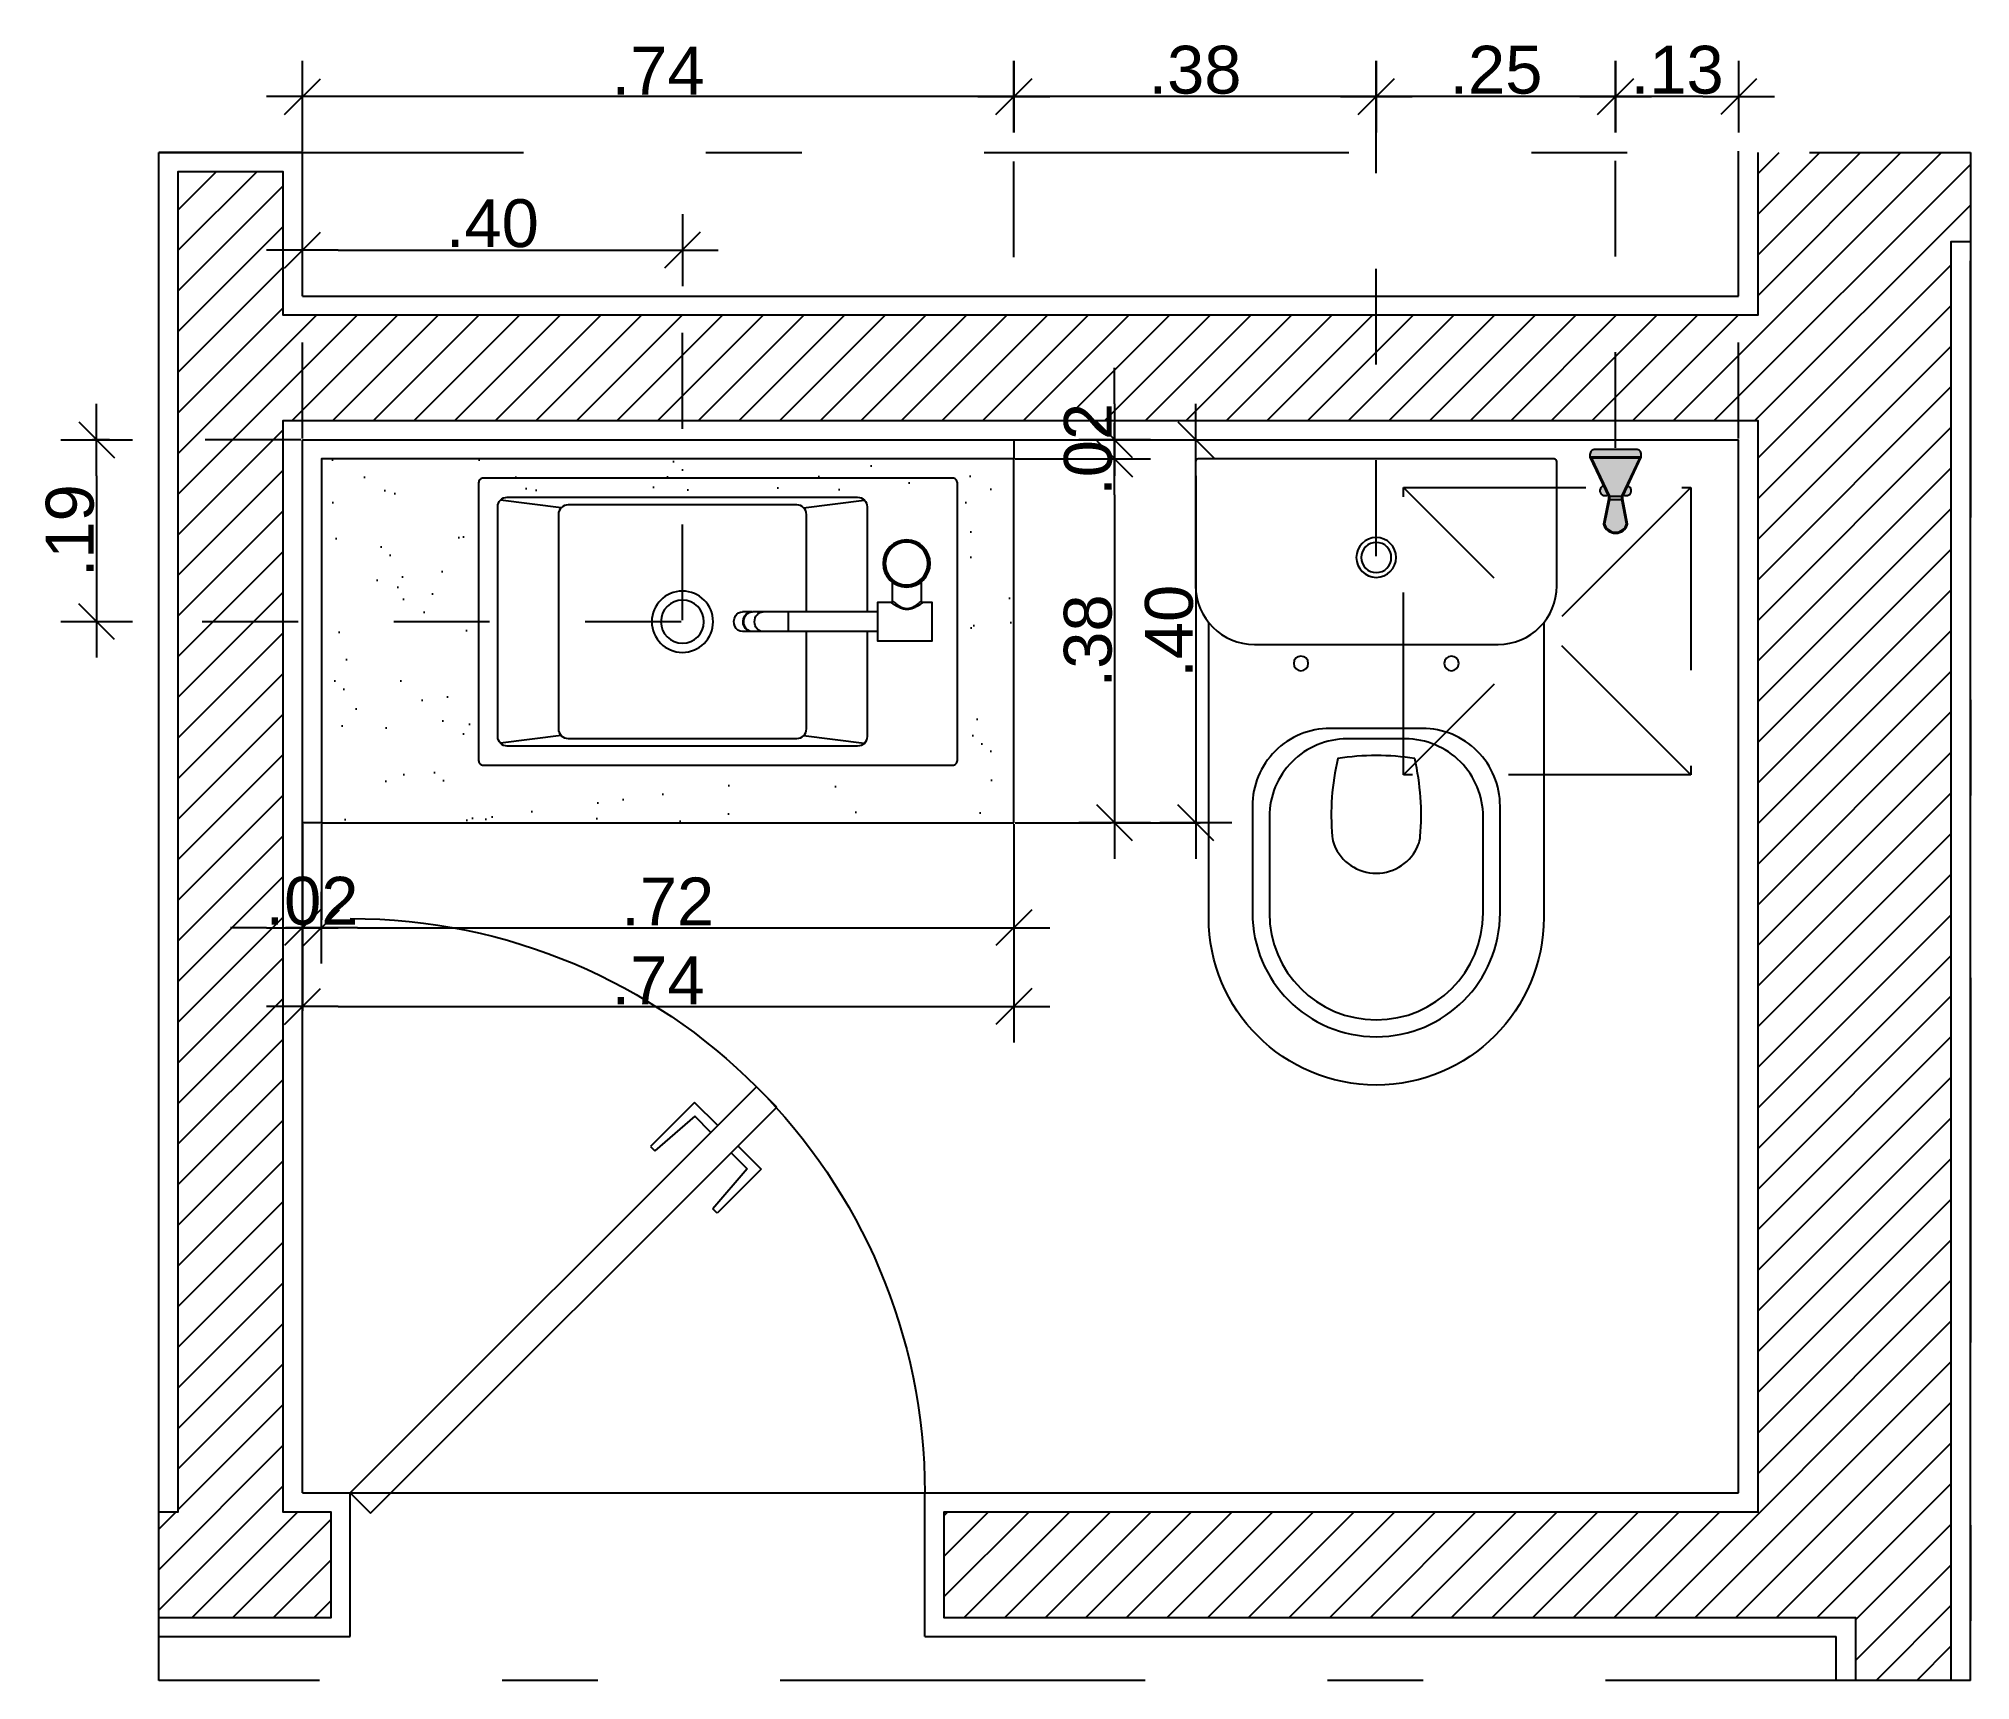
# Model space of a CAD drawing. Header units: millimetres. Extents: x 1999 to 2304, y 1614 to 1800.
# Drawn here: x 2256.94 to 2258.957, y 1631.407 to 1633.121 of the extents above; entities that cross this region are included whole.
import ezdxf

# ---------------------------------------------------------------- set-up
doc = ezdxf.new("R2010")
doc.units = ezdxf.units.MM
doc.header["$LTSCALE"] = 0.03
doc.header["$PDMODE"] = 34
doc.linetypes.add('DASHDOT', pattern=[25.4, 12.7, -6.35, 0, -6.35])
doc.linetypes.add('HIDDEN', pattern=[9.525, 6.35, -3.175])
for name, color, linetype in [('BANCADAS', 5, 'Continuous'), ('COTA Especificações', 250, 'Continuous'), ('Esquadrias', 3, 'Continuous'), ('LOUÇAS E METAIS', 5, 'Continuous'), ('PL1', 1, 'Continuous'), ('PL250', 250, 'Continuous'), ('PL251', 251, 'Continuous'), ('PL5', 5, 'Continuous'), ('PL6', 6, 'Continuous'), ('Projeção', 250, 'HIDDEN')]:
    doc.layers.add(name, color=color, linetype=linetype)
doc.styles.get("Standard").update_dxf_attribs({"font": 'arial.ttf'})
doc.dimstyles.new('TICK01', dxfattribs={"dimscale": 0, "dimtxt": 2, "dimasz": 1.5, "dimexe": 0.18, "dimexo": 0.06, "dimgap": 0.09, "dimtad": 1, "dimzin": 4, "dimdsep": 46, "dimtxsty": 'Standard', "dimblk": 'TICK1', "dimcen": 0.09, "dimclrd": 256, "dimclre": 256, "dimclrt": 4, "dimaunit": 1, "dimadec": 0, "dimazin": 0, "dimtfac": 1, "dimtix": 1, "dimtmove": 2, "dimatfit": 3, "dimldrblk": 'TICK1', "dimfxl": 1, "dimtolj": 1, "dimtzin": 12, "dimarcsym": 0})

msp = doc.modelspace()

# ---------------------------------------------------------------- blocks, each defined once
blk = doc.blocks.new('PORTA60E')
at = {"layer": 'Esquadrias'}
for p, q in [((-0.4455, 0.4031), (-0.4243, 0.4243)), ((-0.4243, 0.4243), (0, 0)), ((-0.3837, 0.3837), (-0.3594, 0.4079)), ((-0.3594, 0.4079), (-0.3134, 0.3619)), ((-0.0212, -0.0212), (-0.4455, 0.4031)), ((-0.3766, 0.3766), (-0.3598, 0.3934)), ((-0.3598, 0.3934), (-0.318, 0.3573)), ((-0.4049, 0.3624), (-0.4292, 0.3382)), ((-0.3978, 0.3554), (-0.4146, 0.3386)), ((-0.3134, 0.3619), (-0.318, 0.3573)), ((-0.4292, 0.3382), (-0.3832, 0.2922)), ((-0.4146, 0.3386), (-0.3785, 0.2968)), ((-0.3832, 0.2922), (-0.3785, 0.2968)), ((0, 0), (-0.0212, -0.0212))]:
    blk.add_line(p, q, dxfattribs=at)
at = {"layer": 'Esquadrias', "color": 250}
blk.add_arc((0, 0), 0.6, 90, 180, dxfattribs=at)
blk = doc.blocks.new('CP130_p')
at = {"layer": 'PL250'}
for points in [[(-0.0482, -0.2814, 0.414214), (-0.1293, -0.3626), (-0.1293, -0.4742, 1), (0.1293, -0.4742), (0.1293, -0.3626, 0.414214), (0.0482, -0.2814)], [(0.0402, -0.313, 0.080388), (-0.0402, -0.313, 0.078063), (-0.046, -0.3943, 0.074711), (-0.0439, -0.4031, 0.675472), (0.0439, -0.4031, 0.074711), (0.046, -0.3943, 0.078063)]]:
    blk.add_lwpolyline(points, format="xyb", close=True, dxfattribs=at)
at = {"layer": 'PL5'}
for points in [[(-0.1859, 0, 0.414232), (-0.1886, -0.0027), (-0.1886, -0.1325, 0.414213), (-0.1273, -0.1937), (0.1273, -0.1937, 0.414213), (0.1886, -0.1325), (0.1886, -0.0027, 0.414195), (0.1859, 0)], [(0, -0.0821, 1), (0, -0.1237, 1)]]:
    blk.add_lwpolyline(points, format="xyb", close=True, dxfattribs=at)
at = {"layer": 'PL6'}
for points in [[(0, -0.0872, 1), (0, -0.1187, 1)], [(-0.0786, -0.206, 1), (-0.0786, -0.2212, 1)], [(0.0786, -0.206, 1), (0.0786, -0.2212, 1)], [(-0.0305, -0.2924, 0.414214), (-0.1116, -0.3736), (-0.1116, -0.4742, 1), (0.1116, -0.4742), (0.1116, -0.3736, 0.414214), (0.0305, -0.2924)]]:
    blk.add_lwpolyline(points, format="xyb", close=True, dxfattribs=at)
blk.add_lwpolyline([(0.175, -0.171), (0.175, -0.4789, -1), (-0.175, -0.4789), (-0.175, -0.171)], format="xyb", dxfattribs=at)
blk = doc.blocks.new('DUCHA')
at = {"layer": 'PL251'}
h = blk.add_hatch(color=9, dxfattribs=at)
h.dxf.hatch_style = 1
h.paths.add_polyline_path([(0.0215, 0.0877), (-0.0215, 0.0877, 0.414214), (-0.0268, 0.0824), (-0.0268, 0.0795), (0.0268, 0.0795), (0.0268, 0.0824, 0.414214)])
h.paths.add_polyline_path([(0.0252, 0.0785), (-0.0252, 0.0785), (-0.0065, 0.0388), (0.0065, 0.0388)])
h.paths.add_polyline_path([(0.0065, 0.0355), (-0.0065, 0.0355), (-0.0115, 0.0098, 0.761197), (0.0115, 0.0098)])
h.paths.add_polyline_path([(0.0065, 0.0388), (-0.0065, 0.0388), (-0.0065, 0.0355), (0.0065, 0.0355)])
h = blk.add_hatch(color=9, dxfattribs=at)
h.dxf.hatch_style = 1
h.paths.add_polyline_path([(0.0126, 0.0495), (0.0083, 0.0404, 1.211606)], flags=16)
h.paths.add_polyline_path([(-0.0126, 0.0495, 1.211606), (-0.0083, 0.0404)], flags=16)
h.paths.add_polyline_path([(0.0268, 0.0795), (-0.0268, 0.0795), (-0.0075, 0.0386), (-0.0075, 0.0356), (-0.0125, 0.0097, 0.775983), (0.0125, 0.0097), (0.0075, 0.0356), (0.0075, 0.0386)])
h.paths.add_polyline_path([(-0.0252, 0.0785), (0.0252, 0.0785), (0.0065, 0.0388), (0.0065, 0.0355), (0.0115, 0.0098, -0.761197), (-0.0115, 0.0098), (-0.0065, 0.0355), (-0.0065, 0.0388)], flags=16)
at = {"color": 0, "ltscale": 0.5}
for p, q in [((-0.0065, 0.0388), (0.0065, 0.0388)), ((-0.0065, 0.0355), (0.0065, 0.0355))]:
    blk.add_line(p, q, dxfattribs=at)
for points in [[(-0.0268, 0.0824), (-0.0268, 0.0795), (0.0268, 0.0795), (0.0268, 0.0824, 0.414214), (0.0215, 0.0877), (-0.0215, 0.0877, 0.414214)], [(0.0075, 0.0356), (0.0075, 0.0386), (0.0268, 0.0795), (-0.0268, 0.0795), (-0.0075, 0.0386), (-0.0075, 0.0356), (-0.0125, 0.0097, 0.775983), (0.0125, 0.0097)], [(0.0065, 0.0355), (0.0065, 0.0388), (0.0252, 0.0785), (-0.0252, 0.0785), (-0.0065, 0.0388), (-0.0065, 0.0355), (-0.0115, 0.0098, 0.761197), (0.0115, 0.0098)]]:
    blk.add_lwpolyline(points, format="xyb", close=True, dxfattribs=at)
for centre, start, end in [((-0.0113, 0.0445), 104.3783, 306.2399), ((0.0113, 0.0445), 233.7601, 75.6217)]:
    blk.add_arc(centre, 0.00514, start, end, dxfattribs=at)
blk = doc.blocks.new('TORB')
at = {"layer": 'PL5', "color": 5}
for p, q in [((267.412, 16.3879), (267.4313, 16.3879)), ((267.4113, 16.3578), (267.4306, 16.3578))]:
    blk.add_line(p, q, dxfattribs=at)
blk.add_lwpolyline([(267.4097, 16.3562), (267.4097, 16.3419), (267.3697, 16.3419), (267.3697, 16.3991), (267.4097, 16.3991), (267.4097, 16.3895), (267.409, 16.3884), (267.4083, 16.3874), (267.4077, 16.3865), (267.407, 16.3854), (267.4065, 16.3847), (267.406, 16.3839), (267.4056, 16.383), (267.4053, 16.3826), (267.4051, 16.3821), (267.4048, 16.3816), (267.4046, 16.3812), (267.4044, 16.3807), (267.4042, 16.3802), (267.4039, 16.3797), (267.4037, 16.3791), (267.4035, 16.3786), (267.4033, 16.3781), (267.4032, 16.3775), (267.403, 16.3769), (267.4029, 16.3764), (267.4028, 16.3758), (267.4027, 16.3752), (267.4026, 16.3746), (267.4025, 16.374), (267.4025, 16.3734), (267.4025, 16.3728), (267.4025, 16.3722), (267.4025, 16.3716), (267.4026, 16.371), (267.4027, 16.3704), (267.4028, 16.3698), (267.4029, 16.3692), (267.4031, 16.3686), (267.4032, 16.3681), (267.4034, 16.3675), (267.4036, 16.367), (267.4038, 16.3665), (267.404, 16.3659), (267.4042, 16.3654), (267.4044, 16.3649), (267.4047, 16.3644), (267.4049, 16.364), (267.4051, 16.3635), (267.4054, 16.3631), (267.4059, 16.3622), (267.4064, 16.3614), (267.4068, 16.3606), (267.4073, 16.3598), (267.4079, 16.3589), (267.4083, 16.3583, 0.006646)], format="xyb", close=True, dxfattribs=at)
at = {"layer": 'PL5', "color": 250}
blk.add_lwpolyline([(267.4113, 16.3578, -0.006968), (267.4098, 16.3597), (267.4096, 16.3599), (267.4089, 16.3608), (267.4084, 16.3614), (267.4079, 16.3621), (267.4074, 16.3628), (267.4069, 16.3636), (267.4066, 16.364), (267.4064, 16.3644), (267.4061, 16.3648), (267.4059, 16.3653), (267.4056, 16.3657), (267.4054, 16.3661), (267.4051, 16.3666), (267.4049, 16.3671), (267.4047, 16.3676), (267.4045, 16.368), (267.4043, 16.3685), (267.4041, 16.369), (267.404, 16.3696), (267.4038, 16.3701), (267.4038, 16.3704), (267.4037, 16.3706), (267.4037, 16.3709), (267.4036, 16.3712), (267.4036, 16.3714), (267.4036, 16.3717), (267.4035, 16.372), (267.4035, 16.3722), (267.4035, 16.3725), (267.4035, 16.3728), (267.4035, 16.3731), (267.4035, 16.3733), (267.4035, 16.3736), (267.4035, 16.3739), (267.4036, 16.3742), (267.4036, 16.3744), (267.4036, 16.3747), (267.4037, 16.375), (267.4037, 16.3752), (267.4038, 16.3755), (267.4039, 16.376), (267.4041, 16.3766), (267.4043, 16.3771), (267.4044, 16.3776), (267.4046, 16.3781), (267.4049, 16.3785), (267.4051, 16.379), (267.4053, 16.3795), (267.4055, 16.3799), (267.4058, 16.3804), (267.406, 16.3808), (267.4063, 16.3812), (267.4066, 16.3816), (267.4068, 16.382), (267.4071, 16.3824), (267.4076, 16.3832), (267.4081, 16.3839), (267.4086, 16.3846), (267.4091, 16.3852), (267.4097, 16.386), (267.4105, 16.3869), (267.4113, 16.3879), (267.412, 16.3879)], format="xyb", dxfattribs=at)
at = {"layer": 'PL5'}
for points in [[(267.4097, 16.3895, 0.414213), (267.4113, 16.3879)], [(267.4113, 16.3578, 0.414213), (267.4097, 16.3562)]]:
    blk.add_lwpolyline(points, format="xyb", dxfattribs=at)
at = {"layer": 'PL5', "color": 5}
for points in [[(267.3794, 16.3419), (267.3794, 16.2488)], [(267.4001, 16.3419), (267.4001, 16.2488)], [(267.3794, 16.2488), (267.3794, 16.2113)], [(267.4001, 16.2488), (267.4001, 16.2113)], [(267.3794, 16.2106), (267.3794, 16.2009)], [(267.4, 16.2106), (267.4, 16.2009)]]:
    blk.add_lwpolyline(points, dxfattribs=at)
at = {"layer": 'PL5', "color": 250}
blk.add_lwpolyline([(267.4001, 16.2488), (267.3794, 16.2488)], dxfattribs=at)
at = {"layer": 'PL5', "color": 5}
blk.add_circle((267.4505, 16.3724), 0.0246, dxfattribs=at)
at = {"layer": 'PL5', "color": 250}
for radius in [0.0233, 0.0223]:
    blk.add_circle((267.4505, 16.3724), radius, dxfattribs=at)
for centre, major_axis, start_param, end_param in [((267.3897, 16.2225), (0.0103, 0), 3.141593, 6.283185), ((267.3897, 16.2113), (0.0103, 0), 3.141593, 6.283185), ((267.3897, 16.2106), (-0.0103, 0), 6.283074, 8.471289), ((267.3897, 16.2106), (-0.00971, 0), 0.961662, 2.178992), ((267.3897, 16.2106), (-0.0103, 0), 2.188103, 3.141482)]:
    blk.add_ellipse(centre, major_axis=major_axis, ratio=0.866025, start_param=start_param, end_param=end_param, dxfattribs=at)
at = {"layer": 'PL5'}
for start_param, end_param in [(6.280062, 6.283074), (3.141482, 3.144722)]:
    blk.add_ellipse((267.3897, 16.2106), major_axis=(-0.0103, 0), ratio=0.866025, start_param=start_param, end_param=end_param, dxfattribs=at)
at = {"layer": 'PL5', "color": 5}
for start_param, end_param in [(6.283074, 8.471289), (2.188103, 3.141482)]:
    blk.add_ellipse((267.3897, 16.2009), major_axis=(-0.0103, 0), ratio=0.866025, start_param=start_param, end_param=end_param, dxfattribs=at)
blk = doc.blocks.new('cuba apoio')
at = {"layer": 'LOUÇAS E METAIS'}
blk.add_lwpolyline([(2058.1553, 1014.7076, 0.414214), (2058.1503, 1014.7026), (2058.1503, 1014.2126, 0.414214), (2058.1553, 1014.2076), (2058.4453, 1014.2076, 0.414214), (2058.4503, 1014.2126), (2058.4503, 1014.7026, 0.414214), (2058.4453, 1014.7076)], format="xyb", close=True, dxfattribs=at)
for points in [[(2058.1732, 1014.2305, -0.198917), (2058.1703, 1014.2376), (2058.1703, 1014.6034, -0.414214), (2058.1803, 1014.6134), (2058.2899, 1014.6134)], [(2058.3106, 1014.6134), (2058.4203, 1014.6134, -0.414214), (2058.4303, 1014.6034), (2058.4303, 1014.2376, -0.198917), (2058.4273, 1014.2305)], [(2058.4273, 1014.2305, -0.198907), (2058.4203, 1014.2276), (2058.1803, 1014.2276, -0.198908), (2058.1732, 1014.2305)]]:
    blk.add_lwpolyline(points, format="xyb", dxfattribs=at)
at = {"layer": 'PL5', "color": 250}
for points in [[(2058.1812, 1014.5471), (2058.1732, 1014.6104)], [(2058.4193, 1014.5471), (2058.4273, 1014.6104)], [(2058.1812, 1014.2939), (2058.1732, 1014.2305)], [(2058.4193, 1014.2939), (2058.4273, 1014.2305)]]:
    blk.add_lwpolyline(points, dxfattribs=at)
blk.add_lwpolyline([(2058.2899, 1014.55), (2058.1883, 1014.55, 0.414214), (2058.1783, 1014.54), (2058.1783, 1014.301, 0.414214), (2058.1883, 1014.291), (2058.4123, 1014.291, 0.414214), (2058.4223, 1014.301), (2058.4223, 1014.4205), (2058.4223, 1014.54, 0.414214), (2058.4123, 1014.55), (2058.3106, 1014.55)], format="xyb", dxfattribs=at)
blk.add_lwpolyline([(2058.3003, 1014.4525, 1), (2058.3003, 1014.3885, 1)], format="xyb", close=True, dxfattribs=at)
at = {"layer": 'PL5', "color": 6}
blk.add_lwpolyline([(2058.3003, 1014.443, 1), (2058.3003, 1014.398, 1)], format="xyb", close=True, dxfattribs=at)
at = {"layer": 'PL5', "color": 8, "xscale": -1}
blk.add_blockref('TORB', (2325.69, 998.2822), dxfattribs=at)
blk = doc.blocks.new('TICK1')
for p, q in [((0, 1), (0, -1)), ((-1, 0), (1, 0)), ((0.5, 0.5), (-0.5, -0.5))]:
    blk.add_line(p, q)
blk = doc.blocks.new('*D594')
at = {"layer": 'COTA Especificações', "linetype": 'HIDDEN', "lineweight": -2, "ltscale": 0.1, "transparency": 16777216}
for p, q in [((2257.2152, 1632.301), (2257.2152, 1632.1884)), ((2257.2352, 1632.301), (2257.2352, 1632.1884))]:
    blk.add_line(p, q, dxfattribs=at)
at = {"layer": 'COTA Especificações', "lineweight": -2, "ltscale": 0.1, "transparency": 16777216}
for p, q in [((2257.1777, 1632.1929), (2257.1402, 1632.1929)), ((2257.2152, 1632.1929), (2257.2352, 1632.1929)), ((2257.2727, 1632.1929), (2257.3102, 1632.1929))]:
    blk.add_line(p, q, dxfattribs=at)
at = {"layer": 'DEFPOINTS', "color": 0, "ltscale": 0.1, "transparency": 16777216}
for p in [(2257.2152, 1632.3025), (2257.2352, 1632.3025), (2257.2352, 1632.1929)]:
    blk.add_point(p, dxfattribs=at)
at = {"layer": 'COTA Especificações', "lineweight": -2, "ltscale": 0.1, "transparency": 16777216, "xscale": 0.03749999999999998, "yscale": 0.03749999999999998, "zscale": 0.03749999999999998}
blk.add_blockref('TICK1', (2257.2152, 1632.1929), dxfattribs=at)
at = {"layer": 'COTA Especificações', "lineweight": -2, "ltscale": 0.1, "transparency": 16777216, "xscale": 0.03749999999999998, "yscale": 0.03749999999999998, "zscale": 0.03749999999999998, "rotation": 180}
blk.add_blockref('TICK1', (2257.2352, 1632.1929), dxfattribs=at)
at = {"layer": 'COTA Especificações', "color": 4, "ltscale": 0.1, "transparency": 16777216, "insert": (2257.2252, 1632.2207), "char_height": 0.05, "attachment_point": 5}
blk.add_mtext('\\A1;.02', dxfattribs=at)
blk = doc.blocks.new('*D595')
at = {"layer": 'COTA Especificações', "linetype": 'HIDDEN', "lineweight": -2, "ltscale": 0.1, "transparency": 16777216}
for p, q in [((2257.2352, 1632.301), (2257.2352, 1632.1884)), ((2257.9582, 1632.301), (2257.9582, 1632.1884))]:
    blk.add_line(p, q, dxfattribs=at)
at = {"layer": 'COTA Especificações', "lineweight": -2, "ltscale": 0.1, "transparency": 16777216}
blk.add_line((2257.2727, 1632.1929), (2257.9207, 1632.1929), dxfattribs=at)
at = {"layer": 'DEFPOINTS', "color": 0, "ltscale": 0.1, "transparency": 16777216}
for p in [(2257.2352, 1632.3025), (2257.9582, 1632.3025), (2257.9582, 1632.1929)]:
    blk.add_point(p, dxfattribs=at)
at = {"layer": 'COTA Especificações', "lineweight": -2, "ltscale": 0.1, "transparency": 16777216, "xscale": 0.03749999999999998, "yscale": 0.03749999999999998, "zscale": 0.03749999999999998, "rotation": 180}
blk.add_blockref('TICK1', (2257.2352, 1632.1929), dxfattribs=at)
at = {"layer": 'COTA Especificações', "lineweight": -2, "ltscale": 0.1, "transparency": 16777216, "xscale": 0.03749999999999998, "yscale": 0.03749999999999998, "zscale": 0.03749999999999998}
blk.add_blockref('TICK1', (2257.9582, 1632.1929), dxfattribs=at)
at = {"layer": 'COTA Especificações', "color": 4, "ltscale": 0.1, "transparency": 16777216, "insert": (2257.5967, 1632.2203), "char_height": 0.05, "attachment_point": 5}
blk.add_mtext('\\A1;.72', dxfattribs=at)
blk = doc.blocks.new('*D596')
at = {"layer": 'COTA Especificações', "lineweight": -2, "ltscale": 0.1, "transparency": 16777216}
for p, q in [((2258.0635, 1632.74), (2258.0635, 1632.7775)), ((2258.0635, 1632.7025), (2258.0635, 1632.6825)), ((2258.0635, 1632.645), (2258.0635, 1632.6075))]:
    blk.add_line(p, q, dxfattribs=at)
at = {"layer": 'COTA Especificações', "linetype": 'HIDDEN', "lineweight": -2, "ltscale": 0.1, "transparency": 16777216}
for p, q in [((2257.9597, 1632.7025), (2258.068, 1632.7025)), ((2257.9597, 1632.6825), (2258.068, 1632.6825))]:
    blk.add_line(p, q, dxfattribs=at)
at = {"layer": 'DEFPOINTS', "color": 0, "ltscale": 0.1, "transparency": 16777216}
for p in [(2257.9582, 1632.7025), (2257.9582, 1632.6825), (2258.0635, 1632.6825)]:
    blk.add_point(p, dxfattribs=at)
at = {"layer": 'COTA Especificações', "lineweight": -2, "ltscale": 0.1, "transparency": 16777216, "xscale": 0.03749999999999998, "yscale": 0.03749999999999998, "zscale": 0.03749999999999998}
for p, rotation in [((2258.0635, 1632.7025), 270), ((2258.0635, 1632.6825), 90)]:
    blk.add_blockref('TICK1', p, dxfattribs=dict(at, rotation=rotation))
at = {"layer": 'COTA Especificações', "color": 4, "ltscale": 0.1, "transparency": 16777216, "insert": (2258.0358, 1632.6925), "char_height": 0.05, "attachment_point": 5, "rotation": 90}
blk.add_mtext('\\A1;.02', dxfattribs=at)
blk = doc.blocks.new('*D597')
at = {"layer": 'COTA Especificações', "linetype": 'HIDDEN', "lineweight": -2, "ltscale": 0.1, "transparency": 16777216}
for p, q in [((2257.9597, 1632.6825), (2258.068, 1632.6825)), ((2257.9597, 1632.3025), (2258.068, 1632.3025))]:
    blk.add_line(p, q, dxfattribs=at)
at = {"layer": 'COTA Especificações', "lineweight": -2, "ltscale": 0.1, "transparency": 16777216}
blk.add_line((2258.0635, 1632.645), (2258.0635, 1632.34), dxfattribs=at)
at = {"layer": 'DEFPOINTS', "color": 0, "ltscale": 0.1, "transparency": 16777216}
for p in [(2257.9582, 1632.6825), (2257.9582, 1632.3025), (2258.0635, 1632.3025)]:
    blk.add_point(p, dxfattribs=at)
at = {"layer": 'COTA Especificações', "lineweight": -2, "ltscale": 0.1, "transparency": 16777216, "xscale": 0.03749999999999998, "yscale": 0.03749999999999998, "zscale": 0.03749999999999998}
for p, rotation in [((2258.0635, 1632.6825), 90), ((2258.0635, 1632.3025), 270)]:
    blk.add_blockref('TICK1', p, dxfattribs=dict(at, rotation=rotation))
at = {"layer": 'COTA Especificações', "color": 4, "ltscale": 0.1, "transparency": 16777216, "insert": (2258.0357, 1632.4925), "char_height": 0.05, "attachment_point": 5, "rotation": 90}
blk.add_mtext('\\A1;.38', dxfattribs=at)
blk = doc.blocks.new('*D598')
at = {"layer": 'COTA Especificações', "linetype": 'HIDDEN', "lineweight": -2, "ltscale": 0.1, "transparency": 16777216}
for p, q in [((2258.065, 1632.7025), (2258.1528, 1632.7025)), ((2258.065, 1632.3025), (2258.1528, 1632.3025))]:
    blk.add_line(p, q, dxfattribs=at)
at = {"layer": 'COTA Especificações', "lineweight": -2, "ltscale": 0.1, "transparency": 16777216}
blk.add_line((2258.1483, 1632.665), (2258.1483, 1632.34), dxfattribs=at)
at = {"layer": 'DEFPOINTS', "color": 0, "ltscale": 0.1, "transparency": 16777216}
for p in [(2258.0635, 1632.7025), (2258.0635, 1632.3025), (2258.1483, 1632.3025)]:
    blk.add_point(p, dxfattribs=at)
at = {"layer": 'COTA Especificações', "lineweight": -2, "ltscale": 0.1, "transparency": 16777216, "xscale": 0.03749999999999998, "yscale": 0.03749999999999998, "zscale": 0.03749999999999998}
for p, rotation in [((2258.1483, 1632.7025), 90), ((2258.1483, 1632.3025), 270)]:
    blk.add_blockref('TICK1', p, dxfattribs=dict(at, rotation=rotation))
at = {"layer": 'COTA Especificações', "color": 4, "ltscale": 0.1, "transparency": 16777216, "insert": (2258.1205, 1632.5025), "char_height": 0.05, "attachment_point": 5, "rotation": 90}
blk.add_mtext('\\A1;.40', dxfattribs=at)
blk = doc.blocks.new('*D681')
at = {"layer": 'COTA Especificações', "linetype": 'HIDDEN', "lineweight": -2, "ltscale": 0.1, "transparency": 16777216}
for p, q in [((2258.5867, 1632.694), (2258.5867, 1633.0654)), ((2258.7152, 1632.704), (2258.7152, 1633.0654))]:
    blk.add_line(p, q, dxfattribs=at)
at = {"layer": 'COTA Especificações', "lineweight": -2, "ltscale": 0.1, "transparency": 16777216}
blk.add_line((2258.6777, 1633.0609), (2258.6242, 1633.0609), dxfattribs=at)
at = {"layer": 'DEFPOINTS', "color": 0, "ltscale": 0.1, "transparency": 16777216}
for p in [(2258.5867, 1633.0609), (2258.7152, 1632.7025), (2258.5867, 1632.6925)]:
    blk.add_point(p, dxfattribs=at)
at = {"layer": 'COTA Especificações', "lineweight": -2, "ltscale": 0.1, "transparency": 16777216, "xscale": 0.03749999999999998, "yscale": 0.03749999999999998, "zscale": 0.03749999999999998, "rotation": 180}
blk.add_blockref('TICK1', (2258.5867, 1633.0609), dxfattribs=at)
at = {"layer": 'COTA Especificações', "lineweight": -2, "ltscale": 0.1, "transparency": 16777216, "xscale": 0.03749999999999998, "yscale": 0.03749999999999998, "zscale": 0.03749999999999998}
blk.add_blockref('TICK1', (2258.7152, 1633.0609), dxfattribs=at)
at = {"layer": 'COTA Especificações', "color": 4, "ltscale": 0.1, "transparency": 16777216, "insert": (2258.651, 1633.0887), "char_height": 0.05, "attachment_point": 5}
blk.add_mtext('\\A1;.13', dxfattribs=at)
blk = doc.blocks.new('*D682')
at = {"layer": 'COTA Especificações', "linetype": 'HIDDEN', "lineweight": -2, "ltscale": 0.1, "transparency": 16777216}
for p, q in [((2258.3367, 1632.5811), (2258.3367, 1633.0654)), ((2258.5867, 1632.694), (2258.5867, 1633.0654))]:
    blk.add_line(p, q, dxfattribs=at)
at = {"layer": 'COTA Especificações', "lineweight": -2, "ltscale": 0.1, "transparency": 16777216}
blk.add_line((2258.5492, 1633.0609), (2258.3742, 1633.0609), dxfattribs=at)
at = {"layer": 'DEFPOINTS', "color": 0, "ltscale": 0.1, "transparency": 16777216}
for p in [(2258.3367, 1633.0609), (2258.5867, 1632.6925), (2258.3367, 1632.5796)]:
    blk.add_point(p, dxfattribs=at)
at = {"layer": 'COTA Especificações', "lineweight": -2, "ltscale": 0.1, "transparency": 16777216, "xscale": 0.03749999999999998, "yscale": 0.03749999999999998, "zscale": 0.03749999999999998, "rotation": 180}
blk.add_blockref('TICK1', (2258.3367, 1633.0609), dxfattribs=at)
at = {"layer": 'COTA Especificações', "lineweight": -2, "ltscale": 0.1, "transparency": 16777216, "xscale": 0.03749999999999998, "yscale": 0.03749999999999998, "zscale": 0.03749999999999998}
blk.add_blockref('TICK1', (2258.5867, 1633.0609), dxfattribs=at)
at = {"layer": 'COTA Especificações', "color": 4, "ltscale": 0.1, "transparency": 16777216, "insert": (2258.4617, 1633.0887), "char_height": 0.05, "attachment_point": 5}
blk.add_mtext('\\A1;.25', dxfattribs=at)
blk = doc.blocks.new('*D683')
at = {"layer": 'COTA Especificações', "linetype": 'HIDDEN', "lineweight": -2, "ltscale": 0.1, "transparency": 16777216}
for p, q in [((2257.9582, 1632.8933), (2257.9582, 1633.0654)), ((2258.3367, 1632.5811), (2258.3367, 1633.0654))]:
    blk.add_line(p, q, dxfattribs=at)
at = {"layer": 'COTA Especificações', "lineweight": -2, "ltscale": 0.1, "transparency": 16777216}
blk.add_line((2258.2992, 1633.0609), (2257.9957, 1633.0609), dxfattribs=at)
at = {"layer": 'DEFPOINTS', "color": 0, "ltscale": 0.1, "transparency": 16777216}
for p in [(2257.9582, 1633.0609), (2257.9582, 1632.8918), (2258.3367, 1632.5796)]:
    blk.add_point(p, dxfattribs=at)
at = {"layer": 'COTA Especificações', "lineweight": -2, "ltscale": 0.1, "transparency": 16777216, "xscale": 0.03749999999999998, "yscale": 0.03749999999999998, "zscale": 0.03749999999999998, "rotation": 180}
blk.add_blockref('TICK1', (2257.9582, 1633.0609), dxfattribs=at)
at = {"layer": 'COTA Especificações', "lineweight": -2, "ltscale": 0.1, "transparency": 16777216, "xscale": 0.03749999999999998, "yscale": 0.03749999999999998, "zscale": 0.03749999999999998}
blk.add_blockref('TICK1', (2258.3367, 1633.0609), dxfattribs=at)
at = {"layer": 'COTA Especificações', "color": 4, "ltscale": 0.1, "transparency": 16777216, "insert": (2258.1474, 1633.0887), "char_height": 0.05, "attachment_point": 5}
blk.add_mtext('\\A1;.38', dxfattribs=at)
blk = doc.blocks.new('*D684')
at = {"layer": 'COTA Especificações', "linetype": 'HIDDEN', "lineweight": -2, "ltscale": 0.1, "transparency": 16777216}
for p, q in [((2257.2152, 1633.004), (2257.2152, 1633.0654)), ((2257.9582, 1632.8933), (2257.9582, 1633.0654))]:
    blk.add_line(p, q, dxfattribs=at)
at = {"layer": 'COTA Especificações', "lineweight": -2, "ltscale": 0.1, "transparency": 16777216}
blk.add_line((2257.9207, 1633.0609), (2257.2527, 1633.0609), dxfattribs=at)
at = {"layer": 'DEFPOINTS', "color": 0, "ltscale": 0.1, "transparency": 16777216}
for p in [(2257.2152, 1633.0609), (2257.2152, 1633.0025), (2257.9582, 1632.8918)]:
    blk.add_point(p, dxfattribs=at)
at = {"layer": 'COTA Especificações', "lineweight": -2, "ltscale": 0.1, "transparency": 16777216, "xscale": 0.03749999999999998, "yscale": 0.03749999999999998, "zscale": 0.03749999999999998, "rotation": 180}
blk.add_blockref('TICK1', (2257.2152, 1633.0609), dxfattribs=at)
at = {"layer": 'COTA Especificações', "lineweight": -2, "ltscale": 0.1, "transparency": 16777216, "xscale": 0.03749999999999998, "yscale": 0.03749999999999998, "zscale": 0.03749999999999998}
blk.add_blockref('TICK1', (2257.9582, 1633.0609), dxfattribs=at)
at = {"layer": 'COTA Especificações', "color": 4, "ltscale": 0.1, "transparency": 16777216, "insert": (2257.5867, 1633.0881), "char_height": 0.05, "attachment_point": 5}
blk.add_mtext('\\A1;.74', dxfattribs=at)
blk = doc.blocks.new('*D726')
at = {"layer": 'COTA Especificações', "linetype": 'HIDDEN', "lineweight": -2, "ltscale": 0.1, "transparency": 16777216}
for p, q in [((2257.2152, 1632.704), (2257.2152, 1632.9051)), ((2257.612, 1632.5141), (2257.612, 1632.9051))]:
    blk.add_line(p, q, dxfattribs=at)
at = {"layer": 'COTA Especificações', "lineweight": -2, "ltscale": 0.1, "transparency": 16777216}
blk.add_line((2257.2527, 1632.9006), (2257.5745, 1632.9006), dxfattribs=at)
at = {"layer": 'DEFPOINTS', "color": 0, "ltscale": 0.1, "transparency": 16777216}
for p in [(2257.612, 1632.9006), (2257.2152, 1632.7025), (2257.612, 1632.5126)]:
    blk.add_point(p, dxfattribs=at)
at = {"layer": 'COTA Especificações', "lineweight": -2, "ltscale": 0.1, "transparency": 16777216, "xscale": 0.03749999999999998, "yscale": 0.03749999999999998, "zscale": 0.03749999999999998, "rotation": 180}
blk.add_blockref('TICK1', (2257.2152, 1632.9006), dxfattribs=at)
at = {"layer": 'COTA Especificações', "lineweight": -2, "ltscale": 0.1, "transparency": 16777216, "xscale": 0.03749999999999998, "yscale": 0.03749999999999998, "zscale": 0.03749999999999998}
blk.add_blockref('TICK1', (2257.612, 1632.9006), dxfattribs=at)
at = {"layer": 'COTA Especificações', "color": 4, "ltscale": 0.1, "transparency": 16777216, "insert": (2257.4136, 1632.9284), "char_height": 0.05, "attachment_point": 5}
blk.add_mtext('\\A1;.40', dxfattribs=at)
blk = doc.blocks.new('*D727')
at = {"layer": 'COTA Especificações', "linetype": 'HIDDEN', "lineweight": -2, "ltscale": 0.1, "transparency": 16777216}
for p, q in [((2257.2137, 1632.7025), (2256.9958, 1632.7025)), ((2257.6106, 1632.5125), (2256.9958, 1632.5125))]:
    blk.add_line(p, q, dxfattribs=at)
at = {"layer": 'COTA Especificações', "lineweight": -2, "ltscale": 0.1, "transparency": 16777216}
blk.add_line((2257.0003, 1632.665), (2257.0003, 1632.55), dxfattribs=at)
at = {"layer": 'DEFPOINTS', "color": 0, "ltscale": 0.1, "transparency": 16777216}
for p in [(2257.2152, 1632.7025), (2257.0003, 1632.5125), (2257.6121, 1632.5125)]:
    blk.add_point(p, dxfattribs=at)
at = {"layer": 'COTA Especificações', "lineweight": -2, "ltscale": 0.1, "transparency": 16777216, "xscale": 0.03749999999999998, "yscale": 0.03749999999999998, "zscale": 0.03749999999999998}
for p, rotation in [((2257.0003, 1632.7025), 90), ((2257.0003, 1632.5125), 270)]:
    blk.add_blockref('TICK1', p, dxfattribs=dict(at, rotation=rotation))
at = {"layer": 'COTA Especificações', "color": 4, "ltscale": 0.1, "transparency": 16777216, "insert": (2256.9725, 1632.6075), "char_height": 0.05, "attachment_point": 5, "rotation": 90}
blk.add_mtext('\\A1;.19', dxfattribs=at)
blk = doc.blocks.new('*D749')
at = {"layer": 'COTA Especificações', "linetype": 'HIDDEN', "lineweight": -2, "ltscale": 0.1, "transparency": 16777216}
for p, q in [((2257.2152, 1632.1914), (2257.2152, 1632.1061)), ((2257.9582, 1632.1914), (2257.9582, 1632.1061))]:
    blk.add_line(p, q, dxfattribs=at)
at = {"layer": 'COTA Especificações', "lineweight": -2, "ltscale": 0.1, "transparency": 16777216}
blk.add_line((2257.2527, 1632.1106), (2257.9207, 1632.1106), dxfattribs=at)
at = {"layer": 'DEFPOINTS', "color": 0, "ltscale": 0.1, "transparency": 16777216}
for p in [(2257.2152, 1632.1929), (2257.9582, 1632.1929), (2257.9582, 1632.1106)]:
    blk.add_point(p, dxfattribs=at)
at = {"layer": 'COTA Especificações', "lineweight": -2, "ltscale": 0.1, "transparency": 16777216, "xscale": 0.03749999999999998, "yscale": 0.03749999999999998, "zscale": 0.03749999999999998, "rotation": 180}
blk.add_blockref('TICK1', (2257.2152, 1632.1106), dxfattribs=at)
at = {"layer": 'COTA Especificações', "lineweight": -2, "ltscale": 0.1, "transparency": 16777216, "xscale": 0.03749999999999998, "yscale": 0.03749999999999998, "zscale": 0.03749999999999998}
blk.add_blockref('TICK1', (2257.9582, 1632.1106), dxfattribs=at)
at = {"layer": 'COTA Especificações', "color": 4, "ltscale": 0.1, "transparency": 16777216, "insert": (2257.5867, 1632.1379), "char_height": 0.05, "attachment_point": 5}
blk.add_mtext('\\A1;.74', dxfattribs=at)

# ---------------------------------------------------------------- dimensions: what is measured, and where the dimension line sits
at = {"layer": 'COTA Especificações', "ltscale": 0.1}
for base, p1, p2, picture, middle in [((2257.2152, 1633.0609), (2257.9582, 1632.8918), (2257.2152, 1633.0025), '*D684', (2257.5867, 1633.0881)), ((2257.9582, 1633.0609), (2258.3367, 1632.5796), (2257.9582, 1632.8918), '*D683', (2258.1474, 1633.0887)), ((2258.3367, 1633.0609), (2258.5867, 1632.6925), (2258.3367, 1632.5796), '*D682', (2258.4617, 1633.0887)), ((2258.5867, 1633.0609), (2258.7152, 1632.7025), (2258.5867, 1632.6925), '*D681', (2258.651, 1633.0887)), ((2257.612, 1632.9006), (2257.2152, 1632.7025), (2257.612, 1632.5126), '*D726', (2257.4136, 1632.9284)), ((2257.2352, 1632.1929), (2257.2152, 1632.3025), (2257.2352, 1632.3025), '*D594', (2257.2252, 1632.2207)), ((2257.9582, 1632.1929), (2257.2352, 1632.3025), (2257.9582, 1632.3025), '*D595', (2257.5967, 1632.2203)), ((2257.9582, 1632.1106), (2257.2152, 1632.1929), (2257.9582, 1632.1929), '*D749', (2257.5867, 1632.1379))]:
    dim = msp.add_linear_dim(base=base, p1=p1, p2=p2, dimstyle='TICK01', override={"dimscale": 0.025}, dxfattribs=at)
    dim.commit()
    dim.dimension.update_dxf_attribs({"geometry": picture, "text_midpoint": middle})
for base, p1, p2, picture, middle in [((2258.0635, 1632.6825), (2257.9582, 1632.7025), (2257.9582, 1632.6825), '*D596', (2258.0358, 1632.6925)), ((2257.0003, 1632.5125), (2257.2152, 1632.7025), (2257.6121, 1632.5125), '*D727', (2256.9725, 1632.6075)), ((2258.1483, 1632.3025), (2258.0635, 1632.7025), (2258.0635, 1632.3025), '*D598', (2258.1205, 1632.5025)), ((2258.0635, 1632.3025), (2257.9582, 1632.6825), (2257.9582, 1632.3025), '*D597', (2258.0357, 1632.4925))]:
    dim = msp.add_linear_dim(base=base, p1=p1, p2=p2, angle=90, dimstyle='TICK01', override={"dimscale": 0.025}, dxfattribs=at)
    dim.commit()
    dim.dimension.update_dxf_attribs({"geometry": picture, "text_midpoint": middle})

# ---------------------------------------------------------------- hatches: boundary and pattern name
at = {"layer": 'BANCADAS'}
h = msp.add_hatch(dxfattribs=at)
h.set_pattern_fill('AR-SAND', color=251, scale=0.002)
h.set_pattern_definition([(37.5, (-1112.76359, -110.362455), (-0.0032000626, 0.0978826475), [0, -0.077216, 0, -0.08636, 0, -0.08255]), (7.5, (-1112.76359, -110.36246), (0.0899046566, 0.14336502), [0, -0.041656, 0, -0.069596, 0, -0.02667]), (327.5, (-1112.82607, -110.362455), (0.158198474, 0.000287437), [0, -0.0254, 0, -0.09144, 0, -0.11938]), (317.5, (-1112.82607, -110.36246), (0.1527112905, 0.0445858647), [0, -0.0127, 0, -0.059944, 0, -0.06858])])
h.paths.add_polyline_path([(2257.2352, 1632.6825), (2257.9582, 1632.6825), (2257.9582, 1632.3025), (2257.2352, 1632.3025)])
edge = h.paths.add_edge_path(flags=16)
edge.add_arc((2257.8942, 1632.6375), 0.005, 360, 450)
edge.add_line((2257.8942, 1632.6425), (2257.4042, 1632.6425))
edge.add_arc((2257.4042, 1632.6375), 0.005, 90, 180)
edge.add_line((2257.3992, 1632.6375), (2257.3992, 1632.3475))
edge.add_arc((2257.4042, 1632.3475), 0.005, 180, 270)
edge.add_line((2257.4042, 1632.3425), (2257.8942, 1632.3425))
edge.add_arc((2257.8942, 1632.3475), 0.005, 270, 360)
edge.add_line((2257.8992, 1632.3475), (2257.8992, 1632.6375))
edge = h.paths.add_edge_path(flags=0)
edge.add_arc((2257.4522, 1632.5532), 0.0223, 90, 450, ccw=False)
edge = h.paths.add_edge_path(flags=0)
edge.add_line((2257.4382, 1632.5104), (2257.441, 1632.5087))
edge.add_line((2257.441, 1632.5087), (2257.4435, 1632.5073))
edge.add_line((2257.4435, 1632.5073), (2257.4461, 1632.5063))
edge.add_line((2257.4461, 1632.5063), (2257.4489, 1632.5055))
edge.add_line((2257.4489, 1632.5055), (2257.4518, 1632.5052))
edge.add_line((2257.4518, 1632.5052), (2257.4548, 1632.5055))
edge.add_line((2257.4548, 1632.5055), (2257.4575, 1632.5063))
edge.add_line((2257.4575, 1632.5063), (2257.4604, 1632.5075))
edge.add_line((2257.4604, 1632.5075), (2257.4632, 1632.5091))
edge.add_line((2257.4632, 1632.5091), (2257.4648, 1632.5101))
edge.add_line((2257.4648, 1632.5101), (2257.4658, 1632.5108))
edge.add_arc((2257.4141, 1632.5886), 0.0934, 303.6563, 305.551)
edge.add_line((2257.4684, 1632.5125), (2257.4827, 1632.5125))
edge.add_line((2257.4827, 1632.5125), (2257.4827, 1632.4725))
edge.add_line((2257.4827, 1632.4725), (2257.4255, 1632.4725))
edge.add_line((2257.4255, 1632.4725), (2257.4255, 1632.5125))
edge.add_line((2257.4255, 1632.5125), (2257.435, 1632.5125))
edge.add_line((2257.435, 1632.5125), (2257.4382, 1632.5104))
edge = h.paths.add_edge_path(flags=0)
edge.add_arc((2257.8692, 1632.6125), 0.01, 360, 404.999)
edge.add_arc((2257.8692, 1632.6125), 0.01, 404.999, 450)
edge.add_line((2257.8692, 1632.6225), (2257.5034, 1632.6225))
edge.add_arc((2257.5034, 1632.6125), 0.01, 90, 180)
edge.add_line((2257.4934, 1632.6125), (2257.4934, 1632.5029))
edge.add_line((2257.4934, 1632.5029), (2257.5758, 1632.5029))
edge.add_line((2257.5758, 1632.5029), (2257.5758, 1632.4822))
edge.add_line((2257.5758, 1632.4822), (2257.4934, 1632.4822))
edge.add_line((2257.4934, 1632.4822), (2257.4934, 1632.3725))
edge.add_arc((2257.5034, 1632.3725), 0.01, 180, 270)
edge.add_line((2257.5034, 1632.3625), (2257.8692, 1632.3625))
edge.add_arc((2257.8692, 1632.3725), 0.01, 270, 315.001)
edge.add_arc((2257.8692, 1632.3725), 0.01, 315.001, 360)
edge.add_line((2257.8792, 1632.3725), (2257.8792, 1632.6125))
edge = h.paths.add_edge_path(flags=0)
edge.add_arc((2257.6863, 1632.4925), 0.032, 90, 450, ccw=False)
edge = h.paths.add_edge_path(flags=0)
edge.add_arc((2257.6863, 1632.4925), 0.0225, 90, 450, ccw=False)
edge = h.paths.add_edge_path(flags=0)
edge.add_ellipse((2257.6237, 1632.4925), major_axis=(0, 0.0103), ratio=0.866025, start_angle=179.9936, end_angle=305.3691)
edge.add_ellipse((2257.6237, 1632.4925), major_axis=(0, 0.0103), ratio=0.866025, start_angle=305.3691, end_angle=359.9936)
edge.add_line((2257.6237, 1632.5028), (2257.614, 1632.5028))
edge.add_line((2257.614, 1632.5028), (2257.6135, 1632.5028))
edge.add_ellipse((2257.6133, 1632.4925), major_axis=(0, 0.0103), ratio=0.866025, start_angle=302.4512, end_angle=360)
edge.add_line((2257.6133, 1632.5029), (2257.6021, 1632.5029))
edge.add_ellipse((2257.6021, 1632.4925), major_axis=(0, 0.0103), ratio=0.866025, start_angle=180, end_angle=360, ccw=False)
edge.add_line((2257.6021, 1632.4822), (2257.6139, 1632.4822))
edge.add_ellipse((2257.614, 1632.4925), major_axis=(0, 0.0103), ratio=0.866025, start_angle=180, end_angle=305.3691, ccw=False)
edge.add_line((2257.614, 1632.4822), (2257.6237, 1632.4822))
edge = h.paths.add_edge_path(flags=0)
edge.add_arc((2257.4522, 1632.5532), 0.0246, 360, 540)
edge.add_arc((2257.4522, 1632.5532), 0.0246, 180, 230.8644)
edge.add_line((2257.4367, 1632.5341), (2257.4367, 1632.5148))
edge.add_line((2257.4367, 1632.5148), (2257.4367, 1632.5141))
edge.add_line((2257.4367, 1632.5141), (2257.4397, 1632.5116))
edge.add_line((2257.4397, 1632.5116), (2257.4424, 1632.5097))
edge.add_line((2257.4424, 1632.5097), (2257.445, 1632.5081))
edge.add_line((2257.445, 1632.5081), (2257.4478, 1632.5069))
edge.add_line((2257.4478, 1632.5069), (2257.4507, 1632.5062))
edge.add_line((2257.4507, 1632.5062), (2257.4537, 1632.5064))
edge.add_line((2257.4537, 1632.5064), (2257.4567, 1632.5073))
edge.add_line((2257.4567, 1632.5073), (2257.4595, 1632.5087))
edge.add_line((2257.4595, 1632.5087), (2257.4621, 1632.5104))
edge.add_line((2257.4621, 1632.5104), (2257.4641, 1632.5119))
edge.add_arc((2257.4109, 1632.5795), 0.086, 308.1451, 310.4947)
edge.add_line((2257.4668, 1632.5141), (2257.4668, 1632.5334))
edge.add_arc((2257.4522, 1632.5532), 0.0246, 306.2791, 360)
at = {"layer": 'PL1'}
h = msp.add_hatch(dxfattribs=at)
h.set_pattern_fill('_USER', color=251, scale=0.03, angle=45, pattern_type=0)
h.set_pattern_definition([(45, (215.507107, -6.390873), (-0.02121320344, 0.02121320344), [])])
h.paths.add_polyline_path([(2258.9572, 1632.9095), (2258.9572, 1633.0025), (2258.7352, 1633.0025), (2258.7352, 1632.8325), (2257.1952, 1632.8325), (2257.1952, 1632.9825), (2257.0852, 1632.9825), (2257.0852, 1631.5825), (2257.0652, 1631.5825), (2257.0652, 1631.4725), (2257.2452, 1631.4725), (2257.2452, 1631.5825), (2257.1952, 1631.5825), (2257.1952, 1632.7225), (2258.7352, 1632.7225), (2258.7352, 1631.5825), (2257.8852, 1631.5825), (2257.8852, 1631.4725), (2258.8372, 1631.4725), (2258.8372, 1631.4068), (2258.9372, 1631.4068), (2258.9372, 1632.9095)])

# ---------------------------------------------------------------- linework, layer by layer
at = {"color": 5, "linetype": 'DASHDOT'}
msp.add_lwpolyline([(2257.0652, 1633.0025), (2258.9572, 1633.0025), (2258.9572, 1631.4068), (2257.0652, 1631.4068)], close=True, dxfattribs=at)
at = {"layer": 'BANCADAS', "color": 6, "linetype": 'Continuous'}
for p, q in [((2257.9582, 1632.3025), (2257.9582, 1632.6825)), ((2257.2352, 1632.3025), (2257.9582, 1632.3025))]:
    msp.add_line(p, q, dxfattribs=at)
at = {"layer": 'BANCADAS'}
msp.add_lwpolyline([(2257.9582, 1632.7025), (2257.9582, 1632.6825), (2257.2352, 1632.6825), (2257.2352, 1632.3025), (2257.2152, 1632.3025)], dxfattribs=at)
at = {"layer": 'PL1'}
for p, q in [((2257.0652, 1631.6025), (2257.0652, 1633.0025)), ((2257.2152, 1633.0025), (2257.0652, 1633.0025)), ((2257.2152, 1632.8525), (2257.2152, 1633.0025)), ((2258.7152, 1632.8525), (2258.7152, 1633.0025)), ((2258.9572, 1631.4068), (2258.9572, 1632.8895)), ((2257.2152, 1632.8525), (2258.7152, 1632.8525)), ((2257.2152, 1631.6025), (2257.2152, 1632.7025)), ((2257.2152, 1632.7025), (2258.7152, 1632.7025)), ((2258.7152, 1631.6025), (2258.7152, 1632.7025)), ((2257.2152, 1631.6025), (2257.2652, 1631.6025)), ((2257.2652, 1631.4525), (2257.2652, 1631.6025)), ((2257.8652, 1631.4525), (2257.8652, 1631.6025)), ((2257.8652, 1631.6025), (2258.7152, 1631.6025)), ((2257.0652, 1631.4525), (2257.2652, 1631.4525)), ((2257.8652, 1631.4525), (2258.8172, 1631.4525)), ((2258.8172, 1631.4068), (2258.8172, 1631.4525))]:
    msp.add_line(p, q, dxfattribs=at)
at = {"layer": 'PL1', "color": 6}
for points in [[(2258.7352, 1633.0025), (2258.7352, 1632.8325), (2257.1952, 1632.8325), (2257.1952, 1632.9825), (2257.0852, 1632.9825), (2257.0852, 1631.5825), (2257.0652, 1631.5825)], [(2258.9372, 1631.4068), (2258.9372, 1632.9095), (2258.9572, 1632.9095)], [(2257.0652, 1631.4725), (2257.2452, 1631.4725), (2257.2452, 1631.5825), (2257.1952, 1631.5825), (2257.1952, 1632.7225), (2258.7352, 1632.7225), (2258.7352, 1631.5825), (2257.8852, 1631.5825), (2257.8852, 1631.4725), (2258.8372, 1631.4725), (2258.8372, 1631.4068)]]:
    msp.add_lwpolyline(points, dxfattribs=at)
at = {"layer": 'PL250'}
msp.add_line((2257.2652, 1631.6025), (2257.8652, 1631.6025), dxfattribs=at)
at = {"layer": 'Projeção', "linetype": 'HIDDEN'}
for p, q in [((2258.6652, 1632.3525), (2258.3652, 1632.6525)), ((2258.6652, 1632.6525), (2258.3652, 1632.3525))]:
    msp.add_line(p, q, dxfattribs=at)
msp.add_lwpolyline([(2258.3652, 1632.3525), (2258.3652, 1632.6525), (2258.6652, 1632.6525), (2258.6652, 1632.3525)], close=True, dxfattribs=at)

# ---------------------------------------------------------------- block references
at = {"layer": 'LOUÇAS E METAIS'}
msp.add_blockref('CP130_p', (2258.3367, 1632.6825), dxfattribs=at)
at = {"layer": 'LOUÇAS E METAIS', "color": 4, "ltscale": 0.5}
msp.add_blockref('DUCHA', (2258.5867, 1632.6048), dxfattribs=at)
at = {"layer": 'LOUÇAS E METAIS', "rotation": 270}
msp.add_blockref('cuba apoio', (1243.1916, 3690.8128), dxfattribs=at)
at = {"layer": 'PL1', "xscale": -1, "rotation": 359.9999999994606}
msp.add_blockref('PORTA60E', (2257.2652, 1631.6025), dxfattribs=at)

msp.set_redraw_order([(e.dxf.handle, doc.entitydb.next_handle()) for e in msp.query("TEXT MTEXT ATTDEF DIMENSION ARC_DIMENSION")])  # texts and dimensions are drawn at this point

doc.saveas('drawing.dxf')
